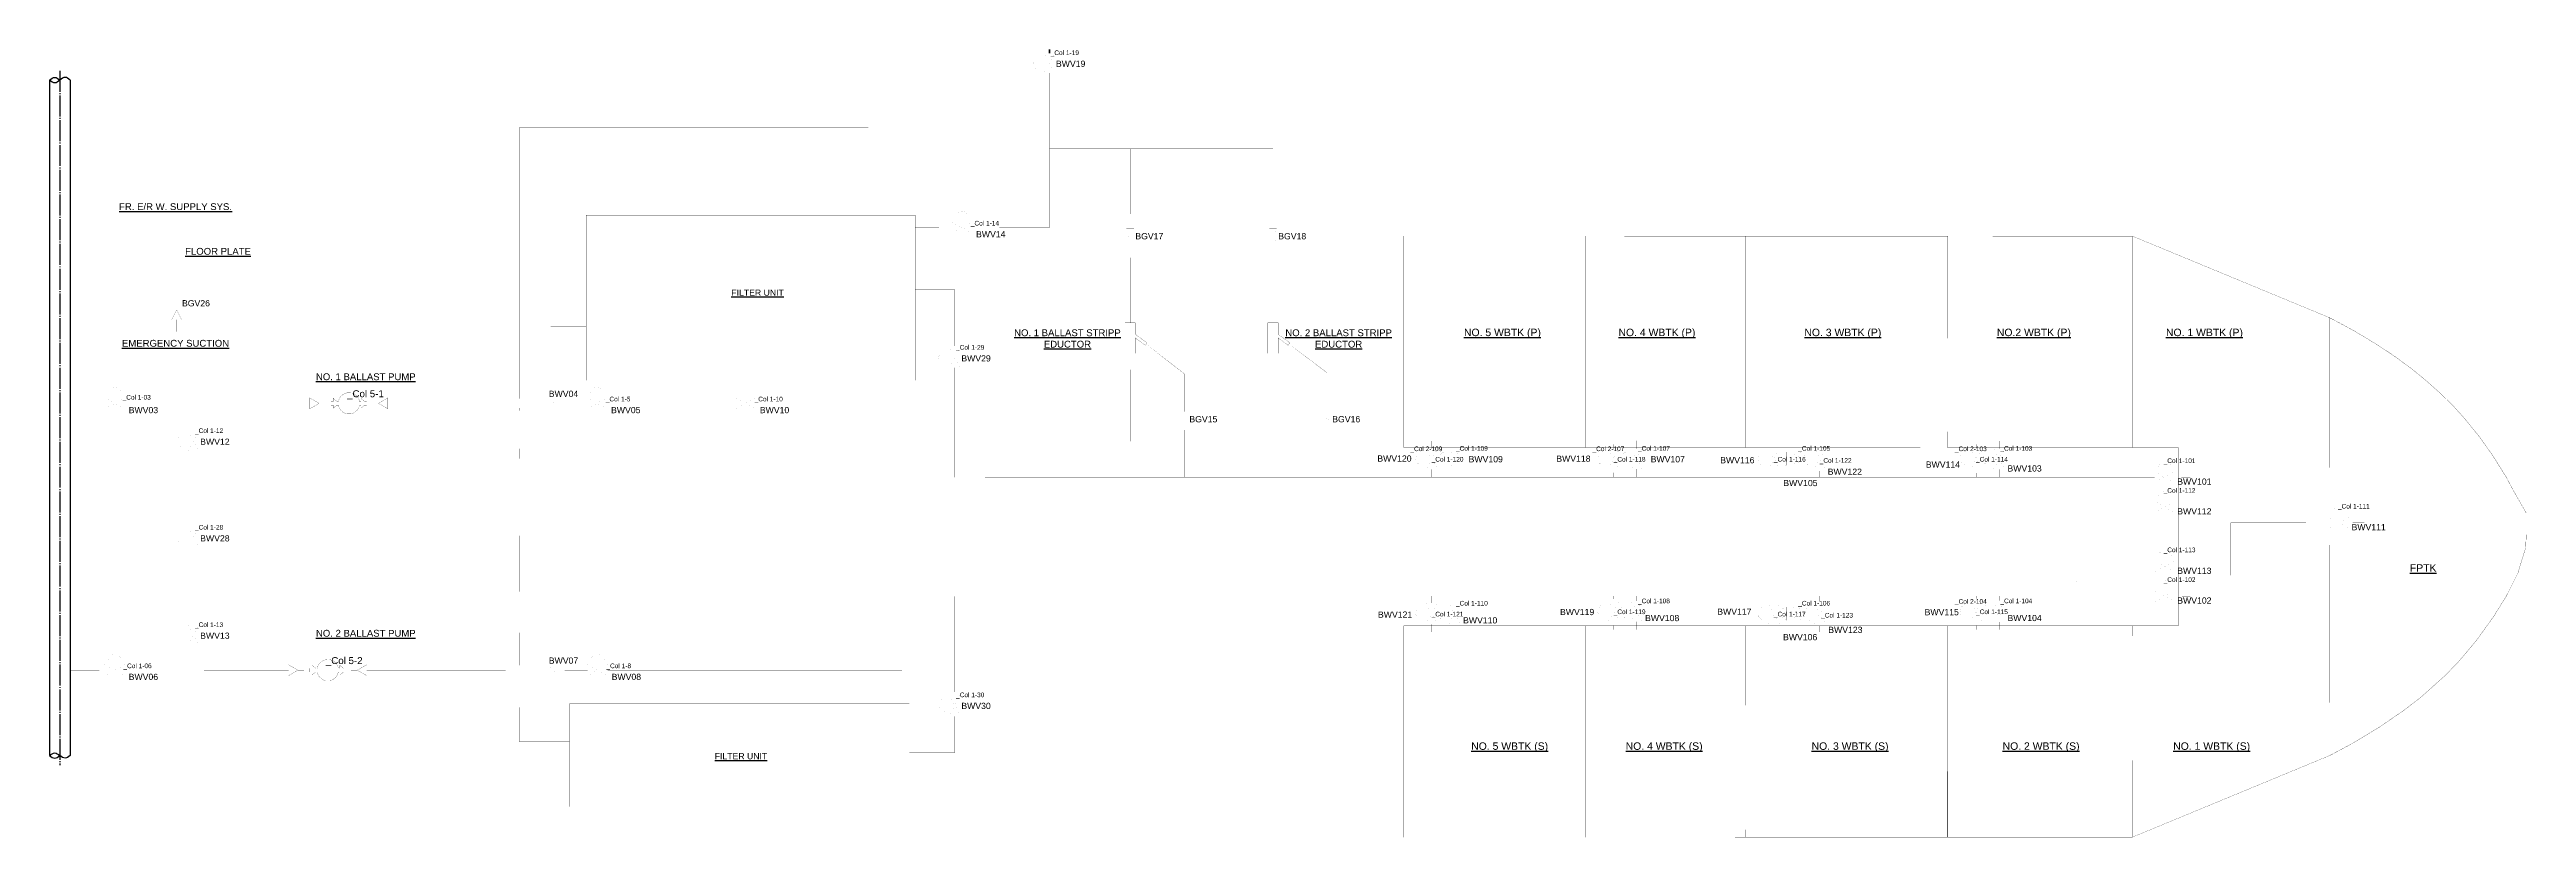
# Model space of a CAD drawing. Extents: x 136597 to 314487, y 107362 to 235283.
# Drawn here: x 147381 to 151369, y 120208 to 121476 of the extents above; entities that cross this region are included whole.
import ezdxf

# ---------------------------------------------------------------- set-up
doc = ezdxf.new("R2010")
doc.units = 0
doc.header["$MEASUREMENT"] = 0
doc.linetypes.add('CENTER1', pattern=[17.7, 15, -1, 0.7, -1])
doc.layers.get('0').update_dxf_attribs({"linetype": 'CONTINUOUS'})
for name, color, linetype in [('0-MY', 7, 'CONTINUOUS'), ('102textc', 7, 'CONTINUOUS'), ('Ballast', 80, 'CONTINUOUS'), ('Bilge - Ballast', 233, 'CONTINUOUS'), ('CENTER1', 3, 'CENTER1'), ('Omriss tanker etc ballast', 180, 'CONTINUOUS'), ('Symboler', 42, 'CONTINUOUS'), ('TEKST', 7, 'CONTINUOUS')]:
    doc.layers.add(name, color=color, linetype=linetype)
doc.layers.add('A-BALLA.PIPE', color=200, linetype='CONTINUOUS', lineweight=50)
doc.layers.add('Bilge', color=50, linetype='CONTINUOUS', plot=False)
doc.styles.add('ARIAL', font='ARIAL.TTF', dxfattribs={"height": 12})

msp = doc.modelspace()

# ---------------------------------------------------------------- texts
at = {"layer": 'Ballast', "linetype": 'Continuous', "style": 'ARIAL'}
for s, p in [('_Col 1-19', (148993.1, 121467.3, 0.1)), ('_Col 1-14', (148864.5, 121192.9)), ('_Col 1-29', (148840.8, 120993.1)), ('_Col 1-03', (147499, 120912.7, -0.1)), ('_Col 1-5', (148276.9, 120909.9, -0.2)), ('_Col 1-10', (148516.4, 120909.9)), ('_Col 1-12', (147615.5, 120859)), ('_Col 2-109', (149572.2, 120829.8)), ('_Col 1-120', (149606.3, 120813)), ('_Col 1-109', (149645.5, 120830.5)), ('_Col 2-107', (149865.3, 120829.8)), ('_Col 1-118', (149899.4, 120813)), ('_Col 1-107', (149938.6, 120830.5)), ('_Col 1-116', (150157.3, 120813)), ('_Col 1-105', (150196.5, 120830.5)), ('_Col 1-122', (150231.1, 120811)), ('_Col 2-103', (150448.7, 120829.8)), ('_Col 1-114', (150482.7, 120813)), ('_Col 1-103', (150522, 120830.5)), ('_Col 1-101', (150784.7, 120810.7)), ('_Col 1-112', (150784.7, 120762.8)), ('_Col 1-111', (151065.3, 120737.4)), ('_Col 1-28', (147615.5, 120703.5)), ('_Col 1-113', (150784.7, 120667.2)), ('_Col 1-102', (150784.7, 120619.3)), ('_Col 1-110', (149645.5, 120581.3)), ('_Col 1-108', (149938.6, 120585)), ('_Col 1-106', (150196.5, 120581.3)), ('_Col 2-104', (150448.7, 120584.2)), ('_Col 1-104', (150522, 120585)), ('_Col 1-13', (147615.5, 120546.7)), ('_Col 1-121', (149606.3, 120563.8)), ('_Col 1-119', (149899.4, 120567.5)), ('_Col 1-117', (150157.3, 120563.8)), ('_Col 1-123', (150233.4, 120561.9)), ('_Col 1-115', (150482.7, 120567.5)), ('_Col 1-06', (147500.4, 120480.5)), ('_Col 1-8', (148277.9, 120480.5)), ('_Col 1-30', (148840.8, 120433.8))]:
    msp.add_text(s, height=7.5, dxfattribs=at).set_placement(p)
at = {"layer": 'Ballast', "linetype": 'Continuous', "char_height": 10, "width": 44.169, "attachment_point": 1, "style": 'ARIAL'}
for s, insert in [('BWV19', (149001.5, 121458.3, 0.1)), ('BWV14', (148872.9, 121183.9)), ('BWV29', (148849.2, 120984.1)), ('BWV03', (147508.8, 120900.9, -0.1)), ('BWV05', (148285.3, 120900.9, -0.2)), ('BWV10', (148524.8, 120900.9)), ('BWV12', (147623.9, 120850)), ('BWV120', (149518.9, 120822.9)), ('BWV109', (149665.8, 120821.8)), ('BWV118', (149807, 120822.7)), ('BWV107', (149958.9, 120821.8)), ('BWV116', (150070.9, 120820.2)), ('BWV105', (150172.4, 120783.5)), ('BWV122', (150243.9, 120801.7)), ('BWV114', (150401.8, 120813.3)), ('BWV103', (150533.3, 120807)), ('BWV101', (150806.6, 120785.8)), ('BWV112', (150806.6, 120737.9)), ('BWV111', (151087.2, 120712.5)), ('BWV28', (147623.9, 120694.5)), ('BWV113', (150806.6, 120642.3)), ('BWV102', (150806.6, 120594.4)), ('BWV121', (149519.9, 120571.7)), ('BWV110', (149656.9, 120562.5)), ('BWV119', (149813, 120575.9)), ('BWV108', (149949.9, 120566.2)), ('BWV117', (150066.1, 120576.5)), ('BWV123', (150244.8, 120547.2)), ('BWV115', (150399.9, 120575.7)), ('BWV104', (150533.3, 120566.2)), ('BWV13', (147623.9, 120537.8)), ('BWV106', (150172, 120535.5)), ('BWV06', (147508.8, 120471.5)), ('BWV08', (148286.3, 120471.5)), ('BWV30', (148849.2, 120424.8))]:
    msp.add_mtext(s, dxfattribs=dict(at, insert=insert))
at = {"layer": 'Bilge', "linetype": 'Continuous', "char_height": 10, "width": 44.169, "attachment_point": 1, "style": 'ARIAL'}
for s, insert in [('BGV17', (149129.3, 121180.7)), ('BGV18', (149359.4, 121180.7)), ('BGV26', (147594.6, 121072.8)), ('BWV04', (148185.1, 120927.1)), ('BGV15', (149216.3, 120886.2)), ('BGV16', (149446.3, 120886.2)), ('BWV07', (148185.1, 120497.7))]:
    msp.add_mtext(s, dxfattribs=dict(at, insert=insert))
at = {"layer": 'Bilge - Ballast', "linetype": 'Continuous', "attachment_point": 2, "style": 'ARIAL'}
for s, insert, char_height, width in [('{\\LFR. E/R W. SUPPLY SYS.}', (147584.2, 121228.8), 11, 183.683), ('{\\LFLOOR PLATE}', (147652.6, 121156.9), 11, 183.683), ('{\\LFILTER UNIT}', (148521.2, 121089.9), 10, 173.839), ('{\\LNO. 1 BALLAST STRIPP EDUCTOR}', (149020, 121025.8), 11, 183.683), ('{\\LNO. 2 BALLAST STRIPP EDUCTOR}', (149456.6, 121025.8), 11, 183.683), ('{\\LNO. 5 WBTK (P)}', (149720.3, 121026.9), 12, 208.607), ('{\\LNO. 4 WBTK (P)}', (149969, 121026.9), 12, 208.607), ('{\\LNO. 3 WBTK (P)}', (150268.3, 121026.9), 12, 208.607), ('{\\LNO.2 WBTK (P)}', (150575.8, 121026.9), 12, 208.607), ('{\\LNO. 1 WBTK (P)}', (150850.4, 121026.9), 12, 208.607), ('{\\LEMERGENCY SUCTION}', (147584.2, 121008.9), 11, 183.683), ('{\\LNO. 1 BALLAST PUMP}', (147890.5, 120955), 11, 183.683), ('{\\LFPTK}', (151202.5, 120647.8), 12, 208.607), ('{\\LNO. 2 BALLAST PUMP}', (147890.5, 120542.2), 11, 183.683), ('{\\LFILTER UNIT}', (148494.5, 120343.9), 10, 173.839), ('{\\LNO. 5 WBTK (S)}', (149731.9, 120361.1), 12, 208.607), ('{\\LNO. 4 WBTK (S)}', (149980.6, 120361.1), 12, 208.607), ('{\\LNO. 3 WBTK (S)}', (150279.9, 120361.1), 12, 208.607), ('{\\LNO. 2 WBTK (S)}', (150587.4, 120361.1), 12, 208.607), ('{\\LNO. 1 WBTK (S)}', (150862, 120361.1), 12, 208.607)]:
    msp.add_mtext(s, dxfattribs=dict(at, insert=insert, char_height=char_height, width=width))
at = {"layer": 'TEKST', "linetype": 'Continuous', "style": 'ARIAL'}
for s, p in [('_Col 5-1', (147860.4, 120916.6)), ('_Col 5-2', (147826.2, 120487.1))]:
    msp.add_text(s, height=11.2, dxfattribs=at).set_placement(p)

# ---------------------------------------------------------------- blocks, each defined once
blk = doc.blocks.new('SEA MAIN')
at = {"color": 8, "lineweight": 30}
for p, q in [((11147.87, 3705.23), (11147.87, 3463.61)), ((11155.25, 3705.23), (11155.25, 3463.61))]:
    blk.add_line(p, q, dxfattribs=at)
at = {"layer": '102textc'}
for points in [[(11147.87, 3705.23), (11148.49, 3705.7), (11149.72, 3706.64), (11150.95, 3705.7), (11151.56, 3705.23)], [(11147.87, 3705.23), (11148.49, 3704.76), (11149.72, 3703.81), (11150.95, 3704.76), (11151.56, 3705.23)], [(11155.25, 3705.23), (11154.64, 3705.7), (11153.41, 3706.64), (11152.18, 3705.7), (11151.56, 3705.23)], [(11147.87, 3463.63), (11148.49, 3464.1), (11149.72, 3465.04), (11150.95, 3464.1), (11151.56, 3463.63)], [(11147.87, 3463.63), (11148.49, 3463.15), (11149.72, 3462.21), (11150.95, 3463.15), (11151.56, 3463.63)], [(11155.25, 3463.63), (11154.64, 3463.15), (11153.41, 3462.21), (11152.18, 3463.15), (11151.56, 3463.63)]]:
    blk.add_open_spline(points, degree=3, dxfattribs=at)
at = {"layer": 'CENTER1', "color": 1, "ltscale": 0.5}
blk.add_line((11151.56, 3708.53), (11151.56, 3460.23), dxfattribs=at)

# ---------------------------------------------------------------- linework, layer by layer
at = {"layer": 'A-BALLA.PIPE', "linetype": 'Continuous', "ltscale": 50}
for p, q in [((148991, 121470.4, 0.1), (148991, 121476.1, 0.1)), ((150644.6, 120620.4), (150644.6, 120620.4))]:
    msp.add_line(p, q, dxfattribs=at)
at = {"layer": 'Ballast', "linetype": 'Continuous'}
for points, elevation in [([(148990.4, 121453.3, 0.03, 0.03, 0), (148974.8, 121453.3, 0.03, 0.03, 0), (148974.8, 121443.7, 0.03, 0.03, -0.884677), (148974.8, 121465.2, 0.03, 0.03, 0), (148974.8, 121455.6, 0.03, 0.03, 0), (148990.4, 121455.6, 0.03, 0.03, 0), (148982.3, 121470.5, 0, 0, 0), (148999.7, 121470.5, 0.03, 0.03, 0), (148991, 121454.4, 0.03, 0.03, 0), (148999.7, 121438.4, 0, 0, 0), (148982.3, 121438.4, 0.03, 0.03, 0)], 0.1), ([(147485.1, 120907.3, 0.03, 0.03, 0), (147485.1, 120923, 0.03, 0.03, 0), (147475.5, 120923, 0.03, 0.03, -0.884677), (147497, 120923, 0.03, 0.03, 0), (147487.4, 120923, 0.03, 0.03, 0), (147487.4, 120907.3, 0.03, 0.03, 0), (147502.3, 120915.4, 0, 0, 0), (147502.3, 120898.1, 0.03, 0.03, 0), (147486.2, 120906.7, 0.03, 0.03, 0), (147470.2, 120898.1, 0, 0, 0), (147470.2, 120915.4, 0.03, 0.03, 0)], -0.1), ([(148261.6, 120907.3, 0.03, 0.03, 0), (148261.6, 120923, 0.03, 0.03, 0), (148252, 120923, 0.03, 0.03, -0.884677), (148273.5, 120923, 0.03, 0.03, 0), (148263.8, 120923, 0.03, 0.03, 0), (148263.8, 120907.3, 0.03, 0.03, 0), (148278.8, 120915.4, 0, 0, 0), (148278.8, 120898.1, 0.03, 0.03, 0), (148262.7, 120906.7, 0.03, 0.03, 0), (148246.7, 120898.1, 0, 0, 0), (148246.7, 120915.4, 0.03, 0.03, 0)], -0.2)]:
    msp.add_lwpolyline(points, format="xyseb", close=True, dxfattribs=dict(at, elevation=elevation))
at = {"layer": 'Ballast', "linetype": 'Continuous', "const_width": 0.3}
for points in [[(149351, 121187.6), (149351, 121316.5), (148991, 121316.5), (148991, 121438.4), (148991, 121316.5), (149351, 121316.5)], [(148866.4, 121189.7), (148991, 121189.7), (148991, 121316.5), (148991, 121189.7)], [(149120.9, 121187.6), (149120.9, 121316.5)], [(147696.5, 120914.2), (147696.5, 121092.4), (147586.1, 121092.4), (147586.1, 121194.1), (147586.1, 121092.4), (147696.5, 121092.4)], [(148834.3, 121189.7), (148774.8, 121189.7)], [(149120.9, 121165.2), (149120.9, 121036.2)], [(149351, 121165.2), (149351, 121036.2)], [(147585.7, 121015), (147585.7, 121041.3), (147578.1, 121041.3), (147586.1, 121057.3), (147594.1, 121041.3), (147585.7, 121041.3)], [(147586.1, 121092.4), (147586.1, 121079.8)], [(148838.6, 120996.2), (148838.6, 121089.5), (148774.8, 121089.5), (148838.6, 121089.5)], [(149120.9, 120987.3), (149120.9, 120845.5)], [(149146.7, 121002), (149207.8, 120954.6), (149207.8, 120893.2), (149207.8, 120954.6)], [(149351, 120987.3), (149351, 120845.5)], [(149376.8, 121002), (149437.9, 120956), (149437.9, 120893.2), (149437.9, 120956)], [(148356.1, 120943.8), (148356.1, 120906.7)], [(147613.3, 120862.2), (147613.3, 120906.7)], [(147696.5, 120899.2), (147696.5, 120795.4)], [(147834.6, 120906.7), (147815.5, 120906.7), (147800.5, 120915.4), (147800.5, 120898.1), (147815.5, 120906.7)], [(147891.8, 120906.7), (147910.9, 120906.7), (147925.9, 120915.4), (147925.9, 120898.1), (147910.9, 120906.7)], [(148181.6, 120906.7), (147932.7, 120906.7), (147925.9, 120906.7)], [(148204.1, 120906.7), (148246.7, 120906.7)], [(148486.2, 120906.7), (148278.8, 120906.7)], [(148518.3, 120906.7), (148838.6, 120906.7)], [(149207.8, 120870.7), (149207.8, 120787.9)], [(149437.9, 120868.1), (149437.9, 120795.4)], [(147613.3, 120706.7), (147613.3, 120830.1)], [(149606.5, 120847.4), (149606.5, 120833.7)], [(149643.4, 120847.4), (149643.4, 120833.7)], [(149899.6, 120847.4), (149899.6, 120833.7)], [(149936.5, 120847.4), (149936.5, 120833.7)], [(150157.5, 120847.4), (150157.5, 120833.7)], [(150194.4, 120847.4), (150194.4, 120833.7)], [(150482.9, 120847.4), (150482.9, 120833.7)], [(150519.8, 120847.4), (150519.8, 120833.7)], [(147424, 120787.9), (150770.4, 120787.9)], [(147696.5, 120780.4), (147696.5, 120603.7)], [(149437.9, 120780.4), (149437.9, 120596.2)], [(149606.5, 120801.6), (149606.5, 120787.9)], [(149643.4, 120801.6), (149643.4, 120787.9)], [(149899.6, 120801.6), (149899.6, 120787.9)], [(149936.5, 120801.6), (149936.5, 120787.9)], [(150157.5, 120801.6), (150157.5, 120787.9)], [(150194.4, 120801.6), (150194.4, 120787.9)], [(150231.3, 120801.6), (150231.3, 120787.9)], [(150482.9, 120801.6), (150482.9, 120787.9)], [(150519.8, 120801.6), (150519.8, 120787.9)], [(150770.4, 120740), (150658.2, 120740), (150658.2, 120787.9), (150658.2, 120740)], [(150802.5, 120787.9), (150827.4, 120787.9)], [(150802.5, 120740), (150827.4, 120740)], [(151051, 120714.5), (150893, 120714.5), (150893, 120629.9), (150674.2, 120629.9), (150674.2, 120596.4), (150674.2, 120629.9), (150893, 120629.9), (150893, 120714.5)], [(151083.1, 120714.5), (151108, 120714.5)], [(147613.3, 120674.5), (147613.3, 120549.9)], [(150770.4, 120644.3), (150621.6, 120644.3), (150621.6, 120596.4), (150621.6, 120644.3)], [(150802.5, 120644.3), (150827.4, 120644.3)], [(147613.3, 120596.2), (150770.4, 120596.2)], [(147696.5, 120588.7), (147696.5, 120477.3)], [(148838.6, 120436.9), (148838.6, 120596.2)], [(149606.5, 120584.5), (149606.5, 120596.5)], [(149643.4, 120584.5), (149643.4, 120596.5)], [(149899.6, 120588.2), (149899.6, 120596.4)], [(149936.5, 120588.2), (149936.5, 120596.4)], [(150157.5, 120584.5), (150157.5, 120596.5)], [(150194.4, 120584.5), (150194.4, 120596.5)], [(150231.3, 120584.5), (150231.3, 120596.5)], [(150482.9, 120588.2), (150482.9, 120596.4)], [(150519.8, 120588.2), (150519.8, 120596.5)], [(150802.5, 120596.4), (150827.4, 120596.4)], [(149606.5, 120552.3), (149606.5, 120538.7)], [(149643.4, 120552.3), (149643.4, 120538.7)], [(149899.6, 120556), (149899.6, 120542.4)], [(149936.5, 120556), (149936.5, 120542.4)], [(150157.5, 120552.3), (150157.5, 120538.7)], [(150194.4, 120552.3), (150194.4, 120538.7)], [(150231.3, 120552.3), (150231.3, 120538.7)], [(150482.9, 120556), (150482.9, 120542.4)], [(150519.8, 120556), (150519.8, 120542.4)], [(147613.3, 120517.8), (147613.3, 120477.3)], [(147470.2, 120477.4), (147414.6, 120477.4)], [(147502.3, 120477.3), (147766.3, 120477.3)], [(147800.5, 120477.3), (147781.3, 120477.3), (147766.3, 120485.9), (147766.3, 120468.6), (147781.3, 120477.3)], [(147857.6, 120477.3), (147876.8, 120477.3), (147891.8, 120485.9), (147891.8, 120468.6), (147876.8, 120477.3)], [(148181.6, 120477.4), (147891.8, 120477.3)], [(148204.1, 120477.4), (148247.7, 120477.4)], [(148838.6, 120477.4), (148279.8, 120477.4)], [(148354.4, 120477.4), (148354.4, 120423.2)], [(148838.6, 120404.8), (148838.6, 120344.7), (148765.6, 120344.7), (148838.6, 120344.7), (148838.6, 120404.8)]]:
    msp.add_lwpolyline(points, close=True, dxfattribs=at)
for points, elevation in [([(148991, 121350.2), (148137.4, 121350.2), (148137.4, 120914.2), (148137.4, 121350.2)], -0.2), ([(148137.4, 121030.4), (148245.4, 121030.4)], -0.1), ([(147470.2, 120906.7), (147414.6, 120906.7)], -0.1), ([(147502.3, 120906.7), (147800.5, 120906.7)], -0.1), ([(148137.4, 120795.8), (148137.8, 120899.2)], -0.2), ([(148137.4, 120780.8), (148137.4, 120603.4)], -0.2), ([(148137.4, 120588.4), (148137.4, 120484.9)], -0.2), ([(148137.4, 120469.9), (148137.4, 120362.4), (148218.5, 120362.4), (148137.4, 120362.4)], -0.2)]:
    msp.add_lwpolyline(points, close=True, dxfattribs=dict(at, elevation=elevation))
at = {"layer": 'Ballast', "linetype": 'Continuous'}
for points in [[(148849.2, 121190.3, 0.03, 0.03, 0), (148849.2, 121206, 0.03, 0.03, 0), (148839.6, 121206, 0.03, 0.03, -0.884677), (148861.1, 121206, 0.03, 0.03, 0), (148851.5, 121206, 0.03, 0.03, 0), (148851.5, 121190.3, 0.03, 0.03, 0), (148866.4, 121198.4, 0, 0, 0), (148866.4, 121181.1, 0.03, 0.03, 0), (148850.4, 121189.7, 0.03, 0.03, 0), (148834.3, 121181.1, 0, 0, 0), (148834.3, 121198.4, 0.03, 0.03, 0)], [(148838, 120979, 0.03, 0.03, 0), (148822.4, 120979, 0.03, 0.03, 0), (148822.4, 120969.4, 0.03, 0.03, -0.884677), (148822.4, 120990.9, 0.03, 0.03, 0), (148822.4, 120981.3, 0.03, 0.03, 0), (148838, 120981.3, 0.03, 0.03, 0), (148830, 120996.2, 0, 0, 0), (148847.3, 120996.2, 0.03, 0.03, 0), (148838.6, 120980.2, 0.03, 0.03, 0), (148847.3, 120964.1, 0, 0, 0), (148830, 120964.1, 0.03, 0.03, 0)], [(148501.1, 120907.3, 0.03, 0.03, 0), (148501.1, 120923, 0.03, 0.03, 0), (148491.5, 120923, 0.03, 0.03, -0.884677), (148513, 120923, 0.03, 0.03, 0), (148503.4, 120923, 0.03, 0.03, 0), (148503.4, 120907.3, 0.03, 0.03, 0), (148518.3, 120915.4, 0, 0, 0), (148518.3, 120898.1, 0.03, 0.03, 0), (148502.2, 120906.7, 0.03, 0.03, 0), (148486.2, 120898.1, 0, 0, 0), (148486.2, 120915.4, 0.03, 0.03, 0)], [(147612.7, 120845, 0.03, 0.03, 0), (147597.1, 120845, 0.03, 0.03, 0), (147597.1, 120835.4, 0.03, 0.03, -0.884677), (147597.1, 120856.9, 0.03, 0.03, 0), (147597.1, 120847.2, 0.03, 0.03, 0), (147612.7, 120847.2, 0.03, 0.03, 0), (147604.7, 120862.2, 0, 0, 0), (147622, 120862.2, 0.03, 0.03, 0), (147613.3, 120846.1, 0.03, 0.03, 0), (147622, 120830.1, 0, 0, 0), (147604.7, 120830.1, 0.03, 0.03, 0)], [(149605.9, 120816.5, 0.03, 0.03, 0), (149590.3, 120816.5, 0.03, 0.03, 0), (149590.3, 120806.9, 0.03, 0.03, -0.884677), (149590.3, 120828.4, 0.03, 0.03, 0), (149590.3, 120818.7, 0.03, 0.03, 0), (149605.9, 120818.7, 0.03, 0.03, 0), (149597.8, 120833.7, 0, 0, 0), (149615.2, 120833.7, 0.03, 0.03, 0), (149606.5, 120817.6, 0.03, 0.03, 0), (149615.2, 120801.6, 0, 0, 0), (149597.8, 120801.6, 0.03, 0.03, 0)], [(149642.8, 120816.5, 0.03, 0.03, 0), (149627.2, 120816.5, 0.03, 0.03, 0), (149627.2, 120806.9, 0.03, 0.03, -0.884677), (149627.2, 120828.4, 0.03, 0.03, 0), (149627.2, 120818.7, 0.03, 0.03, 0), (149642.8, 120818.7, 0.03, 0.03, 0), (149634.7, 120833.7, 0, 0, 0), (149652.1, 120833.7, 0.03, 0.03, 0), (149643.4, 120817.6, 0.03, 0.03, 0), (149652.1, 120801.6, 0, 0, 0), (149634.7, 120801.6, 0.03, 0.03, 0)], [(149899, 120816.5, 0.03, 0.03, 0), (149883.3, 120816.5, 0.03, 0.03, 0), (149883.3, 120806.9, 0.03, 0.03, -0.884677), (149883.3, 120828.4, 0.03, 0.03, 0), (149883.3, 120818.7, 0.03, 0.03, 0), (149899, 120818.7, 0.03, 0.03, 0), (149890.9, 120833.7, 0, 0, 0), (149908.2, 120833.7, 0.03, 0.03, 0), (149899.6, 120817.6, 0.03, 0.03, 0), (149908.2, 120801.6, 0, 0, 0), (149890.9, 120801.6, 0.03, 0.03, 0)], [(149935.9, 120816.5, 0.03, 0.03, 0), (149920.2, 120816.5, 0.03, 0.03, 0), (149920.2, 120806.9, 0.03, 0.03, -0.884677), (149920.2, 120828.4, 0.03, 0.03, 0), (149920.2, 120818.7, 0.03, 0.03, 0), (149935.9, 120818.7, 0.03, 0.03, 0), (149927.8, 120833.7, 0, 0, 0), (149945.1, 120833.7, 0.03, 0.03, 0), (149936.5, 120817.6, 0.03, 0.03, 0), (149945.1, 120801.6, 0, 0, 0), (149927.8, 120801.6, 0.03, 0.03, 0)], [(150156.9, 120816.5, 0.03, 0.03, 0), (150141.2, 120816.5, 0.03, 0.03, 0), (150141.2, 120806.9, 0.03, 0.03, -0.884677), (150141.2, 120828.4, 0.03, 0.03, 0), (150141.2, 120818.7, 0.03, 0.03, 0), (150156.9, 120818.7, 0.03, 0.03, 0), (150148.8, 120833.7, 0, 0, 0), (150166.1, 120833.7, 0.03, 0.03, 0), (150157.5, 120817.6, 0.03, 0.03, 0), (150166.1, 120801.6, 0, 0, 0), (150148.8, 120801.6, 0.03, 0.03, 0)], [(150193.8, 120816.5, 0.03, 0.03, 0), (150178.1, 120816.5, 0.03, 0.03, 0), (150178.1, 120806.9, 0.03, 0.03, -0.884677), (150178.1, 120828.4, 0.03, 0.03, 0), (150178.1, 120818.7, 0.03, 0.03, 0), (150193.8, 120818.7, 0.03, 0.03, 0), (150185.7, 120833.7, 0, 0, 0), (150203.1, 120833.7, 0.03, 0.03, 0), (150194.4, 120817.6, 0.03, 0.03, 0), (150203.1, 120801.6, 0, 0, 0), (150185.7, 120801.6, 0.03, 0.03, 0)], [(150230.7, 120816.5, 0.03, 0.03, 0), (150215, 120816.5, 0.03, 0.03, 0), (150215, 120806.9, 0.03, 0.03, -0.884677), (150215, 120828.4, 0.03, 0.03, 0), (150215, 120818.8, 0.03, 0.03, 0), (150230.7, 120818.8, 0.03, 0.03, 0), (150222.6, 120833.7, 0, 0, 0), (150240, 120833.7, 0.03, 0.03, 0), (150231.3, 120817.6, 0.03, 0.03, 0), (150240, 120801.6, 0, 0, 0), (150222.6, 120801.6, 0.03, 0.03, 0)], [(150482.3, 120816.5, 0.03, 0.03, 0), (150466.7, 120816.5, 0.03, 0.03, 0), (150466.7, 120806.9, 0.03, 0.03, -0.884677), (150466.7, 120828.4, 0.03, 0.03, 0), (150466.7, 120818.7, 0.03, 0.03, 0), (150482.3, 120818.7, 0.03, 0.03, 0), (150474.3, 120833.7, 0, 0, 0), (150491.6, 120833.7, 0.03, 0.03, 0), (150482.9, 120817.6, 0.03, 0.03, 0), (150491.6, 120801.6, 0, 0, 0), (150474.3, 120801.6, 0.03, 0.03, 0)], [(150519.2, 120816.5, 0.03, 0.03, 0), (150503.6, 120816.5, 0.03, 0.03, 0), (150503.6, 120806.9, 0.03, 0.03, -0.884677), (150503.6, 120828.4, 0.03, 0.03, 0), (150503.6, 120818.7, 0.03, 0.03, 0), (150519.2, 120818.7, 0.03, 0.03, 0), (150511.2, 120833.7, 0, 0, 0), (150528.5, 120833.7, 0.03, 0.03, 0), (150519.8, 120817.6, 0.03, 0.03, 0), (150528.5, 120801.6, 0, 0, 0), (150511.2, 120801.6, 0.03, 0.03, 0)], [(150785.3, 120788.5, 0.03, 0.03, 0), (150785.3, 120804.1, 0.03, 0.03, 0), (150775.7, 120804.1, 0.03, 0.03, -0.884677), (150797.2, 120804.1, 0.03, 0.03, 0), (150787.5, 120804.1, 0.03, 0.03, 0), (150787.5, 120788.5, 0.03, 0.03, 0), (150802.5, 120796.5, 0, 0, 0), (150802.5, 120779.2, 0.03, 0.03, 0), (150786.4, 120787.9, 0.03, 0.03, 0), (150770.4, 120779.2, 0, 0, 0), (150770.4, 120796.5, 0.03, 0.03, 0)], [(150785.3, 120740.6, 0.03, 0.03, 0), (150785.3, 120756.2, 0.03, 0.03, 0), (150775.7, 120756.2, 0.03, 0.03, -0.884677), (150797.2, 120756.2, 0.03, 0.03, 0), (150787.5, 120756.2, 0.03, 0.03, 0), (150787.5, 120740.6, 0.03, 0.03, 0), (150802.5, 120748.7, 0, 0, 0), (150802.5, 120731.3, 0.03, 0.03, 0), (150786.4, 120740, 0.03, 0.03, 0), (150770.4, 120731.3, 0, 0, 0), (150770.4, 120748.7, 0.03, 0.03, 0)], [(151065.9, 120715.1, 0.03, 0.03, 0), (151065.9, 120730.8, 0.03, 0.03, 0), (151056.3, 120730.8, 0.03, 0.03, -0.884677), (151077.8, 120730.8, 0.03, 0.03, 0), (151068.1, 120730.8, 0.03, 0.03, 0), (151068.1, 120715.1, 0.03, 0.03, 0), (151083.1, 120723.2, 0, 0, 0), (151083.1, 120705.9, 0.03, 0.03, 0), (151067, 120714.5, 0.03, 0.03, 0), (151051, 120705.9, 0, 0, 0), (151051, 120723.2, 0.03, 0.03, 0)], [(147612.7, 120689.5, 0.03, 0.03, 0), (147597.1, 120689.5, 0.03, 0.03, 0), (147597.1, 120679.8, 0.03, 0.03, -0.884677), (147597.1, 120701.4, 0.03, 0.03, 0), (147597.1, 120691.7, 0.03, 0.03, 0), (147612.7, 120691.7, 0.03, 0.03, 0), (147604.7, 120706.7, 0, 0, 0), (147622, 120706.7, 0.03, 0.03, 0), (147613.3, 120690.6, 0.03, 0.03, 0), (147622, 120674.5, 0, 0, 0), (147604.7, 120674.5, 0.03, 0.03, 0)], [(150785.3, 120644.9, 0.03, 0.03, 0), (150785.3, 120660.6, 0.03, 0.03, 0), (150775.7, 120660.6, 0.03, 0.03, -0.884677), (150797.2, 120660.6, 0.03, 0.03, 0), (150787.5, 120660.6, 0.03, 0.03, 0), (150787.5, 120644.9, 0.03, 0.03, 0), (150802.5, 120653, 0, 0, 0), (150802.5, 120635.7, 0.03, 0.03, 0), (150786.4, 120644.3, 0.03, 0.03, 0), (150770.4, 120635.7, 0, 0, 0), (150770.4, 120653, 0.03, 0.03, 0)], [(150785.3, 120597, 0.03, 0.03, 0), (150785.3, 120612.7, 0.03, 0.03, 0), (150775.7, 120612.7, 0.03, 0.03, -0.884677), (150797.2, 120612.7, 0.03, 0.03, 0), (150787.5, 120612.7, 0.03, 0.03, 0), (150787.5, 120597, 0.03, 0.03, 0), (150802.5, 120605.1, 0, 0, 0), (150802.5, 120587.7, 0.03, 0.03, 0), (150786.4, 120596.4, 0.03, 0.03, 0), (150770.4, 120587.7, 0, 0, 0), (150770.4, 120605.1, 0.03, 0.03, 0)], [(149605.9, 120567.3, 0.03, 0.03, 0), (149590.3, 120567.3, 0.03, 0.03, 0), (149590.3, 120557.6, 0.03, 0.03, -0.884677), (149590.3, 120579.2, 0.03, 0.03, 0), (149590.3, 120569.5, 0.03, 0.03, 0), (149605.9, 120569.5, 0.03, 0.03, 0), (149597.8, 120584.5, 0, 0, 0), (149615.2, 120584.5, 0.03, 0.03, 0), (149606.5, 120568.4, 0.03, 0.03, 0), (149615.2, 120552.3, 0, 0, 0), (149597.8, 120552.3, 0.03, 0.03, 0)], [(149642.8, 120567.3, 0.03, 0.03, 0), (149627.2, 120567.3, 0.03, 0.03, 0), (149627.2, 120557.6, 0.03, 0.03, -0.884677), (149627.2, 120579.2, 0.03, 0.03, 0), (149627.2, 120569.5, 0.03, 0.03, 0), (149642.8, 120569.5, 0.03, 0.03, 0), (149634.7, 120584.5, 0, 0, 0), (149652.1, 120584.5, 0.03, 0.03, 0), (149643.4, 120568.4, 0.03, 0.03, 0), (149652.1, 120552.3, 0, 0, 0), (149634.7, 120552.3, 0.03, 0.03, 0)], [(149899, 120571, 0.03, 0.03, 0), (149883.3, 120571, 0.03, 0.03, 0), (149883.3, 120561.3, 0.03, 0.03, -0.884677), (149883.3, 120582.9, 0.03, 0.03, 0), (149883.3, 120573.2, 0.03, 0.03, 0), (149899, 120573.2, 0.03, 0.03, 0), (149890.9, 120588.2, 0, 0, 0), (149908.2, 120588.2, 0.03, 0.03, 0), (149899.6, 120572.1, 0.03, 0.03, 0), (149908.2, 120556, 0, 0, 0), (149890.9, 120556, 0.03, 0.03, 0)], [(149935.9, 120571, 0.03, 0.03, 0), (149920.2, 120571, 0.03, 0.03, 0), (149920.2, 120561.3, 0.03, 0.03, -0.884677), (149920.2, 120582.9, 0.03, 0.03, 0), (149920.2, 120573.2, 0.03, 0.03, 0), (149935.9, 120573.2, 0.03, 0.03, 0), (149927.8, 120588.2, 0, 0, 0), (149945.1, 120588.2, 0.03, 0.03, 0), (149936.5, 120572.1, 0.03, 0.03, 0), (149945.1, 120556, 0, 0, 0), (149927.8, 120556, 0.03, 0.03, 0)], [(150156.9, 120567.3, 0.03, 0.03, 0), (150141.2, 120567.3, 0.03, 0.03, 0), (150141.2, 120557.6, 0.03, 0.03, -0.884677), (150141.2, 120579.2, 0.03, 0.03, 0), (150141.2, 120569.5, 0.03, 0.03, 0), (150156.9, 120569.5, 0.03, 0.03, 0), (150148.8, 120584.5, 0, 0, 0), (150166.1, 120584.5, 0.03, 0.03, 0), (150157.5, 120568.4, 0.03, 0.03, 0), (150166.1, 120552.3, 0, 0, 0), (150148.8, 120552.3, 0.03, 0.03, 0)], [(150193.8, 120567.3, 0.03, 0.03, 0), (150178.1, 120567.3, 0.03, 0.03, 0), (150178.1, 120557.6, 0.03, 0.03, -0.884677), (150178.1, 120579.2, 0.03, 0.03, 0), (150178.1, 120569.5, 0.03, 0.03, 0), (150193.8, 120569.5, 0.03, 0.03, 0), (150185.7, 120584.5, 0, 0, 0), (150203.1, 120584.5, 0.03, 0.03, 0), (150194.4, 120568.4, 0.03, 0.03, 0), (150203.1, 120552.3, 0, 0, 0), (150185.7, 120552.3, 0.03, 0.03, 0)], [(150230.7, 120567.3, 0.03, 0.03, 0), (150215, 120567.3, 0.03, 0.03, 0), (150215, 120557.6, 0.03, 0.03, -0.884677), (150215, 120579.2, 0.03, 0.03, 0), (150215, 120569.5, 0.03, 0.03, 0), (150230.7, 120569.5, 0.03, 0.03, 0), (150222.6, 120584.5, 0, 0, 0), (150240, 120584.5, 0.03, 0.03, 0), (150231.3, 120568.4, 0.03, 0.03, 0), (150240, 120552.3, 0, 0, 0), (150222.6, 120552.3, 0.03, 0.03, 0)], [(150482.3, 120571, 0.03, 0.03, 0), (150466.7, 120571, 0.03, 0.03, 0), (150466.7, 120561.3, 0.03, 0.03, -0.884677), (150466.7, 120582.9, 0.03, 0.03, 0), (150466.7, 120573.2, 0.03, 0.03, 0), (150482.3, 120573.2, 0.03, 0.03, 0), (150474.3, 120588.2, 0, 0, 0), (150491.6, 120588.2, 0.03, 0.03, 0), (150482.9, 120572.1, 0.03, 0.03, 0), (150491.6, 120556, 0, 0, 0), (150474.3, 120556, 0.03, 0.03, 0)], [(150519.2, 120571, 0.03, 0.03, 0), (150503.6, 120571, 0.03, 0.03, 0), (150503.6, 120561.3, 0.03, 0.03, -0.884677), (150503.6, 120582.9, 0.03, 0.03, 0), (150503.6, 120573.2, 0.03, 0.03, 0), (150519.2, 120573.2, 0.03, 0.03, 0), (150511.2, 120588.2, 0, 0, 0), (150528.5, 120588.2, 0.03, 0.03, 0), (150519.8, 120572.1, 0.03, 0.03, 0), (150528.5, 120556, 0, 0, 0), (150511.2, 120556, 0.03, 0.03, 0)], [(147612.7, 120532.7, 0.03, 0.03, 0), (147597.1, 120532.7, 0.03, 0.03, 0), (147597.1, 120523.1, 0.03, 0.03, -0.884677), (147597.1, 120544.6, 0.03, 0.03, 0), (147597.1, 120535, 0.03, 0.03, 0), (147612.7, 120535, 0.03, 0.03, 0), (147604.7, 120549.9, 0, 0, 0), (147622, 120549.9, 0.03, 0.03, 0), (147613.3, 120533.9, 0.03, 0.03, 0), (147622, 120517.8, 0, 0, 0), (147604.7, 120517.8, 0.03, 0.03, 0)], [(147485.1, 120478, 0.03, 0.03, 0), (147485.1, 120493.6, 0.03, 0.03, 0), (147475.5, 120493.6, 0.03, 0.03, -0.884677), (147497, 120493.6, 0.03, 0.03, 0), (147487.4, 120493.6, 0.03, 0.03, 0), (147487.4, 120478, 0.03, 0.03, 0), (147502.3, 120486, 0, 0, 0), (147502.3, 120468.7, 0.03, 0.03, 0), (147486.2, 120477.4, 0.03, 0.03, 0), (147470.2, 120468.7, 0, 0, 0), (147470.2, 120486, 0.03, 0.03, 0)], [(148262.6, 120478, 0.03, 0.03, 0), (148262.6, 120493.6, 0.03, 0.03, 0), (148253, 120493.6, 0.03, 0.03, -0.884677), (148274.5, 120493.6, 0.03, 0.03, 0), (148264.9, 120493.6, 0.03, 0.03, 0), (148264.9, 120478, 0.03, 0.03, 0), (148279.8, 120486, 0, 0, 0), (148279.8, 120468.7, 0.03, 0.03, 0), (148263.8, 120477.4, 0.03, 0.03, 0), (148247.7, 120468.7, 0, 0, 0), (148247.7, 120486, 0.03, 0.03, 0)], [(148838, 120419.8, 0.03, 0.03, 0), (148822.4, 120419.8, 0.03, 0.03, 0), (148822.4, 120410.1, 0.03, 0.03, -0.884677), (148822.4, 120431.6, 0.03, 0.03, 0), (148822.4, 120422, 0.03, 0.03, 0), (148838, 120422, 0.03, 0.03, 0), (148830, 120436.9, 0, 0, 0), (148847.3, 120436.9, 0.03, 0.03, 0), (148838.6, 120420.9, 0.03, 0.03, 0), (148847.3, 120404.8, 0, 0, 0), (148830, 120404.8, 0.03, 0.03, 0)]]:
    msp.add_lwpolyline(points, format="xyseb", close=True, dxfattribs=at)
at = {"layer": 'Ballast', "linetype": 'Continuous', "const_width": 0.3}
msp.add_lwpolyline([(148838.6, 120964.1), (148838.6, 120787.9)], dxfattribs=at)
at = {"layer": 'Bilge', "linetype": 'Continuous', "const_width": 0.0075}
for points in [[(149126.9, 121187.6), (149114.8, 121187.6), (149119.6, 121176.5), (149114.8, 121165.2), (149126.9, 121165.2), (149122.2, 121176.5), (149126.9, 121187.6)], [(149357, 121187.6), (149344.9, 121187.6), (149349.6, 121176.5), (149344.9, 121165.2), (149357, 121165.2), (149352.3, 121176.5), (149357, 121187.6)], [(147592.2, 121079.8), (147580.1, 121079.8), (147584.8, 121068.6), (147580.1, 121057.3), (147592.2, 121057.3), (147587.5, 121068.6), (147592.2, 121079.8)], [(148204.1, 120900.7), (148204.1, 120912.8), (148193, 120908), (148181.6, 120912.8), (148181.6, 120900.7), (148193, 120905.4), (148204.1, 120900.7)], [(149213.9, 120893.2), (149201.8, 120893.2), (149206.5, 120882), (149201.8, 120870.7), (149213.9, 120870.7), (149209.1, 120882), (149213.9, 120893.2)], [(149444, 120893.2), (149431.8, 120893.2), (149436.6, 120882), (149431.8, 120870.7), (149444, 120870.7), (149439.2, 120882), (149444, 120893.2)], [(148204.1, 120471.3), (148204.1, 120483.4), (148193, 120478.7), (148181.6, 120483.4), (148181.6, 120471.3), (148193, 120476), (148204.1, 120471.3)]]:
    msp.add_lwpolyline(points, close=True, dxfattribs=at)
at = {"layer": 'Omriss tanker etc ballast', "linetype": 'Continuous'}
for points, const_width in [([(148245.4, 121209.6), (148245.4, 120943.8), (148774.8, 120943.8), (148774.8, 121209.6)], 0.3), ([(149561.5, 121176), (149561.5, 120835.8), (149853.6, 120835.8), (149853.6, 121176)], 0.36), ([(149853.6, 121176), (149853.6, 120835.8), (150111.5, 120835.8), (150111.7, 121175.9)], 0.36), ([(150111.7, 121175.9), (150111.7, 120835.5), (150436.9, 120835.9), (150437.3, 121175.9)], 0.36), ([(150437.3, 121176), (150436.9, 120835.7), (150734.4, 120835.7), (150734.4, 121175.9)], 0.36), ([(150734.4, 121175.9), (150734.4, 120835.7), (150808.2, 120835.7), (150808.2, 120692.2), (151051.5, 120692.2), (151051, 121044.9)], 0.3), ([(149112.7, 121036.2), (149129.1, 121036.2), (149129.1, 121018), (149148.1, 121004), (149145.3, 121000.1), (149129.1, 121012.1), (149129.1, 120987.3), (149112.7, 120987.3)], 0.3), ([(149342.7, 121036.2), (149359.2, 121036.2), (149359.2, 121018), (149378.2, 121004), (149375.3, 121000.1), (149359.2, 121012.1), (149359.2, 120987.3), (149342.7, 120987.3)], 0.3), ([(151051, 121044.9), (151052, 120339.9), (151084.2, 120357), (151130.5, 120384.6), (151171.4, 120412.6), (151199.2, 120434.1), (151237.7, 120468.5), (151259.6, 120491.1), (151288, 120524.8), (151316, 120563.8), (151336.3, 120596.4), (151355.1, 120633.9), (151367.5, 120674.6), (151368.6, 120697.8), (151368.6, 120709.9), (151368.6, 120729.9), (151347.9, 120766), (151336.3, 120787.8), (151314.5, 120822.7), (151292.4, 120853.8), (151267.9, 120883.8), (151251, 120902.4), (151230.3, 120922.8), (151204.4, 120945.7), (151183, 120963), (151160.8, 120979.4), (151149.4, 120987.3), (151132.1, 120998.7), (151108.5, 121013.3), (151090.3, 121023.9), (151063.2, 121038.6)], 0.36), ([(150808.2, 120692.2), (150808.2, 120548.5), (150734.4, 120548.5), (150734.1, 120208.4), (151052, 120339.9), (151052, 120692.2)], 0.3), ([(149561.5, 120548.5), (149561.5, 120208.2), (149853.6, 120208.2), (149853.6, 120548.5)], 0.36), ([(149853.6, 120548.5), (149853.6, 120208.2), (150076.1, 120208.2), (149860.1, 120208.2), (150058.1, 120208.2), (150111.2, 120208.4), (150111.5, 120548.5)], 0.36), ([(150111.5, 120548.5), (150111.2, 120208.4), (150436.7, 120208.4), (150436.7, 120548.5)], 0.36), ([(150436.9, 120548.5), (150437.2, 120208.4), (150734.1, 120208.4), (150734.4, 120548.5)], 0.36), ([(148218.5, 120423.2), (148765.6, 120423.2), (148765.6, 120257.6), (148218.5, 120257.6), (148218.5, 120423.2)], 0.3)]:
    msp.add_lwpolyline(points, close=True, dxfattribs=dict(at, const_width=const_width))
at = {"layer": 'Symboler', "linetype": 'Continuous', "const_width": 0.3}
for points in [[(147891.8, 120909.7), (147888.7, 120909.7), (147882.7, 120914.7), (147882.7, 120909.7), (147880.5, 120909.7), (147879.8, 120912.3), (147877.8, 120916.4), (147874.8, 120919.8), (147871.6, 120922), (147868, 120923.4), (147860.7, 120923.8), (147853.3, 120920.8), (147851.2, 120919), (147848.6, 120915.6), (147846.9, 120911.9), (147846.4, 120909.8), (147844.5, 120909.8), (147844, 120909.8), (147838.1, 120914.8), (147838.1, 120909.8), (147834.6, 120909.8), (147834.6, 120903.9), (147838, 120903.9), (147838, 120898.9), (147844, 120903.9), (147846.4, 120903.9), (147847.4, 120900.3), (147849.2, 120896.9), (147851.2, 120894.6), (147852.8, 120893.1), (147856.4, 120891), (147858.2, 120890.3), (147860.4, 120889.8), (147863.3, 120889.8), (147866.3, 120889.8), (147868.7, 120890.3), (147872.1, 120891.8), (147875, 120893.9), (147877.3, 120896.5), (147879, 120899.3), (147880.1, 120902.4), (147880.1, 120903.8), (147882.7, 120903.8), (147882.7, 120898.9), (147888.6, 120903.8), (147891.8, 120903.8), (147891.8, 120909.7)], [(147857.6, 120480.2), (147854.5, 120480.2), (147848.6, 120485.2), (147848.6, 120480.2), (147846.4, 120480.2), (147845.6, 120482.8), (147843.6, 120486.9), (147840.7, 120490.3), (147837.4, 120492.6), (147833.9, 120494), (147826.5, 120494.4), (147819.1, 120491.3), (147817.1, 120489.6), (147814.4, 120486.1), (147812.8, 120482.4), (147812.2, 120480.3), (147810.3, 120480.3), (147809.8, 120480.3), (147803.9, 120485.3), (147803.9, 120480.3), (147800.5, 120480.3), (147800.5, 120474.4), (147803.8, 120474.4), (147803.8, 120469.5), (147809.8, 120474.4), (147812.2, 120474.4), (147813.2, 120470.8), (147815.1, 120467.4), (147817, 120465.1), (147818.7, 120463.7), (147822.3, 120461.5), (147824, 120460.8), (147826.3, 120460.3), (147829.2, 120460.3), (147832.2, 120460.3), (147834.6, 120460.9), (147837.9, 120462.4), (147840.8, 120464.4), (147843.2, 120467), (147844.8, 120469.8), (147846, 120472.9), (147846, 120474.3), (147848.5, 120474.3), (147848.5, 120469.4), (147854.5, 120474.3), (147857.6, 120474.3), (147857.6, 120480.2)]]:
    msp.add_lwpolyline(points, close=True, dxfattribs=at)

# ---------------------------------------------------------------- block references
at = {"layer": '0-MY', "xscale": 4.500000000000454, "yscale": 4.500000000000454, "zscale": 4.500000000000454}
msp.add_blockref('SEA MAIN', (97216, 104753.6), dxfattribs=at)

msp.set_redraw_order([(e.dxf.handle, doc.entitydb.next_handle()) for e in msp.query("TEXT MTEXT ATTDEF DIMENSION ARC_DIMENSION")])  # texts and dimensions are drawn at this point

doc.saveas('drawing.dxf')
